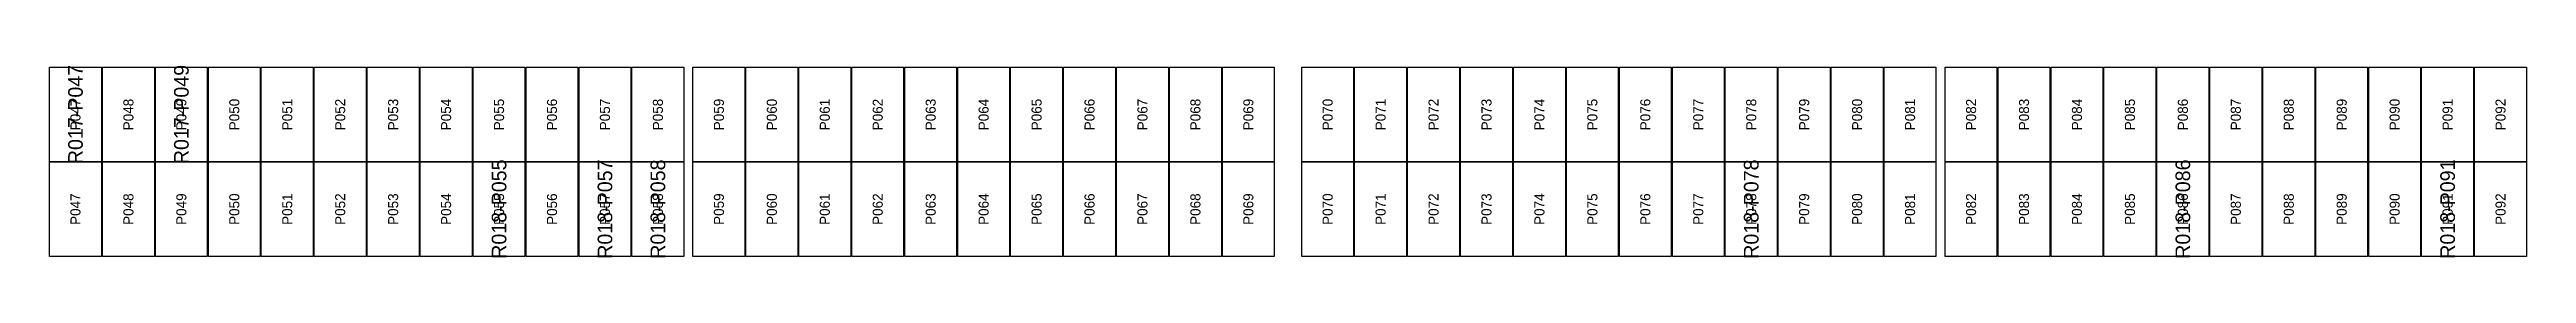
# Model space of a CAD drawing. Extents: x 296295 to 296770, y 651564 to 652121.
# Drawn here: x 296390.3 to 296444.5, y 652051.7 to 652055.8 of the extents above; entities that cross this region are included whole.
import ezdxf
from ezdxf.enums import TextEntityAlignment as Align

# ---------------------------------------------------------------- set-up
doc = ezdxf.new("R2010")
doc.units = 0

msp = doc.modelspace()

# ---------------------------------------------------------------- texts
at = {"layer": 'DEFECT_LABELS'}
for s, p in [('R017-P047', (296390.861, 652054.771)), ('R017-P049', (296393.177, 652054.771)), ('R018-P055', (296400.125, 652052.708)), ('R018-P057', (296402.441, 652052.708)), ('R018-P058', (296403.599, 652052.708)), ('R018-P078', (296427.511, 652052.708)), ('R018-P086', (296436.951, 652052.708)), ('R018-P091', (296442.741, 652052.708))]:
    msp.add_text(s, height=0.32, rotation=90, dxfattribs=at).set_placement(p, align=Align.MIDDLE_CENTER)
at = {"layer": 'PANEL_POSITION'}
for s, p in [('P047', (296390.861, 652054.771)), ('P048', (296392.019, 652054.771)), ('P049', (296393.177, 652054.771)), ('P050', (296394.335, 652054.771)), ('P051', (296395.493, 652054.771)), ('P052', (296396.651, 652054.771)), ('P053', (296397.809, 652054.771)), ('P054', (296398.967, 652054.771)), ('P055', (296400.125, 652054.771)), ('P056', (296401.283, 652054.771)), ('P057', (296402.441, 652054.771)), ('P058', (296403.599, 652054.771)), ('P059', (296404.933, 652054.771)), ('P060', (296406.091, 652054.771)), ('P061', (296407.249, 652054.771)), ('P062', (296408.407, 652054.771)), ('P063', (296409.565, 652054.771)), ('P064', (296410.723, 652054.771)), ('P065', (296411.881, 652054.771)), ('P066', (296413.039, 652054.771)), ('P067', (296414.197, 652054.771)), ('P068', (296415.355, 652054.771)), ('P069', (296416.513, 652054.771)), ('P070', (296418.247, 652054.771)), ('P071', (296419.405, 652054.771)), ('P072', (296420.563, 652054.771)), ('P073', (296421.721, 652054.771)), ('P074', (296422.879, 652054.771)), ('P075', (296424.037, 652054.771)), ('P076', (296425.195, 652054.771)), ('P077', (296426.353, 652054.771)), ('P078', (296427.511, 652054.771)), ('P079', (296428.669, 652054.771)), ('P080', (296429.827, 652054.771)), ('P081', (296430.985, 652054.771)), ('P082', (296432.319, 652054.771)), ('P083', (296433.477, 652054.771)), ('P084', (296434.635, 652054.771)), ('P085', (296435.793, 652054.771)), ('P086', (296436.951, 652054.771)), ('P087', (296438.109, 652054.771)), ('P088', (296439.267, 652054.771)), ('P089', (296440.425, 652054.771)), ('P090', (296441.583, 652054.771)), ('P091', (296442.741, 652054.771)), ('P092', (296443.899, 652054.771)), ('P047', (296390.861, 652052.708)), ('P048', (296392.019, 652052.708)), ('P049', (296393.177, 652052.708)), ('P050', (296394.335, 652052.708)), ('P051', (296395.493, 652052.708)), ('P052', (296396.651, 652052.708)), ('P053', (296397.809, 652052.708)), ('P054', (296398.967, 652052.708)), ('P055', (296400.125, 652052.708)), ('P056', (296401.283, 652052.708)), ('P057', (296402.441, 652052.708)), ('P058', (296403.599, 652052.708)), ('P059', (296404.933, 652052.708)), ('P060', (296406.091, 652052.708)), ('P061', (296407.249, 652052.708)), ('P062', (296408.407, 652052.708)), ('P063', (296409.565, 652052.708)), ('P064', (296410.723, 652052.708)), ('P065', (296411.881, 652052.708)), ('P066', (296413.039, 652052.708)), ('P067', (296414.197, 652052.708)), ('P068', (296415.355, 652052.708)), ('P069', (296416.513, 652052.708)), ('P070', (296418.247, 652052.708)), ('P071', (296419.405, 652052.708)), ('P072', (296420.563, 652052.708)), ('P073', (296421.721, 652052.708)), ('P074', (296422.879, 652052.708)), ('P075', (296424.037, 652052.708)), ('P076', (296425.195, 652052.708)), ('P077', (296426.353, 652052.708)), ('P078', (296427.511, 652052.708)), ('P079', (296428.669, 652052.708)), ('P080', (296429.827, 652052.708)), ('P081', (296430.985, 652052.708)), ('P082', (296432.319, 652052.708)), ('P083', (296433.477, 652052.708)), ('P084', (296434.635, 652052.708)), ('P085', (296435.793, 652052.708)), ('P086', (296436.951, 652052.708)), ('P087', (296438.109, 652052.708)), ('P088', (296439.267, 652052.708)), ('P089', (296440.425, 652052.708)), ('P090', (296441.583, 652052.708)), ('P091', (296442.741, 652052.708)), ('P092', (296443.899, 652052.708))]:
    msp.add_text(s, height=0.22, rotation=90, dxfattribs=at).set_placement(p, align=Align.MIDDLE_CENTER)

# ---------------------------------------------------------------- linework, layer by layer
at = {"layer": 'DEFECTIVE_PANELS'}
for points in [[(296390.294, 652055.803), (296391.428, 652055.803), (296391.428, 652053.74), (296390.294, 652053.74)], [(296392.61, 652055.803), (296393.744, 652055.803), (296393.744, 652053.74), (296392.61, 652053.74)], [(296399.558, 652053.74), (296400.692, 652053.74), (296400.692, 652051.677), (296399.558, 652051.677)], [(296401.874, 652053.74), (296403.008, 652053.74), (296403.008, 652051.677), (296401.874, 652051.677)], [(296403.032, 652053.74), (296404.166, 652053.74), (296404.166, 652051.677), (296403.032, 652051.677)], [(296426.944, 652053.74), (296428.078, 652053.74), (296428.078, 652051.677), (296426.944, 652051.677)], [(296436.384, 652053.74), (296437.518, 652053.74), (296437.518, 652051.677), (296436.384, 652051.677)], [(296442.174, 652053.74), (296443.308, 652053.74), (296443.308, 652051.677), (296442.174, 652051.677)]]:
    msp.add_lwpolyline(points, close=True, dxfattribs=at)
at = {"layer": 'PANELS_MASTER'}
for points in [[(296391.452, 652055.803), (296392.586, 652055.803), (296392.586, 652053.74), (296391.452, 652053.74)], [(296393.768, 652055.803), (296394.902, 652055.803), (296394.902, 652053.74), (296393.768, 652053.74)], [(296394.926, 652055.803), (296396.06, 652055.803), (296396.06, 652053.74), (296394.926, 652053.74)], [(296396.084, 652055.803), (296397.218, 652055.803), (296397.218, 652053.74), (296396.084, 652053.74)], [(296397.242, 652055.803), (296398.376, 652055.803), (296398.376, 652053.74), (296397.242, 652053.74)], [(296398.4, 652055.803), (296399.534, 652055.803), (296399.534, 652053.74), (296398.4, 652053.74)], [(296399.558, 652055.803), (296400.692, 652055.803), (296400.692, 652053.74), (296399.558, 652053.74)], [(296400.716, 652055.803), (296401.85, 652055.803), (296401.85, 652053.74), (296400.716, 652053.74)], [(296401.874, 652055.803), (296403.008, 652055.803), (296403.008, 652053.74), (296401.874, 652053.74)], [(296403.032, 652055.803), (296404.166, 652055.803), (296404.166, 652053.74), (296403.032, 652053.74)], [(296404.366, 652055.803), (296405.5, 652055.803), (296405.5, 652053.74), (296404.366, 652053.74)], [(296405.524, 652055.803), (296406.658, 652055.803), (296406.658, 652053.74), (296405.524, 652053.74)], [(296406.682, 652055.803), (296407.816, 652055.803), (296407.816, 652053.74), (296406.682, 652053.74)], [(296407.84, 652055.803), (296408.974, 652055.803), (296408.974, 652053.74), (296407.84, 652053.74)], [(296408.998, 652055.803), (296410.132, 652055.803), (296410.132, 652053.74), (296408.998, 652053.74)], [(296410.156, 652055.803), (296411.29, 652055.803), (296411.29, 652053.74), (296410.156, 652053.74)], [(296411.314, 652055.803), (296412.448, 652055.803), (296412.448, 652053.74), (296411.314, 652053.74)], [(296412.472, 652055.803), (296413.606, 652055.803), (296413.606, 652053.74), (296412.472, 652053.74)], [(296413.63, 652055.803), (296414.764, 652055.803), (296414.764, 652053.74), (296413.63, 652053.74)], [(296414.788, 652055.803), (296415.922, 652055.803), (296415.922, 652053.74), (296414.788, 652053.74)], [(296415.946, 652055.803), (296417.08, 652055.803), (296417.08, 652053.74), (296415.946, 652053.74)], [(296417.68, 652055.803), (296418.814, 652055.803), (296418.814, 652053.74), (296417.68, 652053.74)], [(296418.838, 652055.803), (296419.972, 652055.803), (296419.972, 652053.74), (296418.838, 652053.74)], [(296419.996, 652055.803), (296421.13, 652055.803), (296421.13, 652053.74), (296419.996, 652053.74)], [(296421.154, 652055.803), (296422.288, 652055.803), (296422.288, 652053.74), (296421.154, 652053.74)], [(296422.312, 652055.803), (296423.446, 652055.803), (296423.446, 652053.74), (296422.312, 652053.74)], [(296423.47, 652055.803), (296424.604, 652055.803), (296424.604, 652053.74), (296423.47, 652053.74)], [(296424.628, 652055.803), (296425.762, 652055.803), (296425.762, 652053.74), (296424.628, 652053.74)], [(296425.786, 652055.803), (296426.92, 652055.803), (296426.92, 652053.74), (296425.786, 652053.74)], [(296426.944, 652055.803), (296428.078, 652055.803), (296428.078, 652053.74), (296426.944, 652053.74)], [(296428.102, 652055.803), (296429.236, 652055.803), (296429.236, 652053.74), (296428.102, 652053.74)], [(296429.26, 652055.803), (296430.394, 652055.803), (296430.394, 652053.74), (296429.26, 652053.74)], [(296430.418, 652055.803), (296431.552, 652055.803), (296431.552, 652053.74), (296430.418, 652053.74)], [(296431.752, 652055.803), (296432.886, 652055.803), (296432.886, 652053.74), (296431.752, 652053.74)], [(296432.91, 652055.803), (296434.044, 652055.803), (296434.044, 652053.74), (296432.91, 652053.74)], [(296434.068, 652055.803), (296435.202, 652055.803), (296435.202, 652053.74), (296434.068, 652053.74)], [(296435.226, 652055.803), (296436.36, 652055.803), (296436.36, 652053.74), (296435.226, 652053.74)], [(296436.384, 652055.803), (296437.518, 652055.803), (296437.518, 652053.74), (296436.384, 652053.74)], [(296437.542, 652055.803), (296438.676, 652055.803), (296438.676, 652053.74), (296437.542, 652053.74)], [(296438.7, 652055.803), (296439.834, 652055.803), (296439.834, 652053.74), (296438.7, 652053.74)], [(296439.858, 652055.803), (296440.992, 652055.803), (296440.992, 652053.74), (296439.858, 652053.74)], [(296441.016, 652055.803), (296442.15, 652055.803), (296442.15, 652053.74), (296441.016, 652053.74)], [(296442.174, 652055.803), (296443.308, 652055.803), (296443.308, 652053.74), (296442.174, 652053.74)], [(296443.332, 652055.803), (296444.466, 652055.803), (296444.466, 652053.74), (296443.332, 652053.74)], [(296390.294, 652053.74), (296391.428, 652053.74), (296391.428, 652051.677), (296390.294, 652051.677)], [(296391.452, 652053.74), (296392.586, 652053.74), (296392.586, 652051.677), (296391.452, 652051.677)], [(296392.61, 652053.74), (296393.744, 652053.74), (296393.744, 652051.677), (296392.61, 652051.677)], [(296393.768, 652053.74), (296394.902, 652053.74), (296394.902, 652051.677), (296393.768, 652051.677)], [(296394.926, 652053.74), (296396.06, 652053.74), (296396.06, 652051.677), (296394.926, 652051.677)], [(296396.084, 652053.74), (296397.218, 652053.74), (296397.218, 652051.677), (296396.084, 652051.677)], [(296397.242, 652053.74), (296398.376, 652053.74), (296398.376, 652051.677), (296397.242, 652051.677)], [(296398.4, 652053.74), (296399.534, 652053.74), (296399.534, 652051.677), (296398.4, 652051.677)], [(296400.716, 652053.74), (296401.85, 652053.74), (296401.85, 652051.677), (296400.716, 652051.677)], [(296404.366, 652053.74), (296405.5, 652053.74), (296405.5, 652051.677), (296404.366, 652051.677)], [(296405.524, 652053.74), (296406.658, 652053.74), (296406.658, 652051.677), (296405.524, 652051.677)], [(296406.682, 652053.74), (296407.816, 652053.74), (296407.816, 652051.677), (296406.682, 652051.677)], [(296407.84, 652053.74), (296408.974, 652053.74), (296408.974, 652051.677), (296407.84, 652051.677)], [(296408.998, 652053.74), (296410.132, 652053.74), (296410.132, 652051.677), (296408.998, 652051.677)], [(296410.156, 652053.74), (296411.29, 652053.74), (296411.29, 652051.677), (296410.156, 652051.677)], [(296411.314, 652053.74), (296412.448, 652053.74), (296412.448, 652051.677), (296411.314, 652051.677)], [(296412.472, 652053.74), (296413.606, 652053.74), (296413.606, 652051.677), (296412.472, 652051.677)], [(296413.63, 652053.74), (296414.764, 652053.74), (296414.764, 652051.677), (296413.63, 652051.677)], [(296414.788, 652053.74), (296415.922, 652053.74), (296415.922, 652051.677), (296414.788, 652051.677)], [(296415.946, 652053.74), (296417.08, 652053.74), (296417.08, 652051.677), (296415.946, 652051.677)], [(296417.68, 652053.74), (296418.814, 652053.74), (296418.814, 652051.677), (296417.68, 652051.677)], [(296418.838, 652053.74), (296419.972, 652053.74), (296419.972, 652051.677), (296418.838, 652051.677)], [(296419.996, 652053.74), (296421.13, 652053.74), (296421.13, 652051.677), (296419.996, 652051.677)], [(296421.154, 652053.74), (296422.288, 652053.74), (296422.288, 652051.677), (296421.154, 652051.677)], [(296422.312, 652053.74), (296423.446, 652053.74), (296423.446, 652051.677), (296422.312, 652051.677)], [(296423.47, 652053.74), (296424.604, 652053.74), (296424.604, 652051.677), (296423.47, 652051.677)], [(296424.628, 652053.74), (296425.762, 652053.74), (296425.762, 652051.677), (296424.628, 652051.677)], [(296425.786, 652053.74), (296426.92, 652053.74), (296426.92, 652051.677), (296425.786, 652051.677)], [(296428.102, 652053.74), (296429.236, 652053.74), (296429.236, 652051.677), (296428.102, 652051.677)], [(296429.26, 652053.74), (296430.394, 652053.74), (296430.394, 652051.677), (296429.26, 652051.677)], [(296430.418, 652053.74), (296431.552, 652053.74), (296431.552, 652051.677), (296430.418, 652051.677)], [(296431.752, 652053.74), (296432.886, 652053.74), (296432.886, 652051.677), (296431.752, 652051.677)], [(296432.91, 652053.74), (296434.044, 652053.74), (296434.044, 652051.677), (296432.91, 652051.677)], [(296434.068, 652053.74), (296435.202, 652053.74), (296435.202, 652051.677), (296434.068, 652051.677)], [(296435.226, 652053.74), (296436.36, 652053.74), (296436.36, 652051.677), (296435.226, 652051.677)], [(296437.542, 652053.74), (296438.676, 652053.74), (296438.676, 652051.677), (296437.542, 652051.677)], [(296438.7, 652053.74), (296439.834, 652053.74), (296439.834, 652051.677), (296438.7, 652051.677)], [(296439.858, 652053.74), (296440.992, 652053.74), (296440.992, 652051.677), (296439.858, 652051.677)], [(296441.016, 652053.74), (296442.15, 652053.74), (296442.15, 652051.677), (296441.016, 652051.677)], [(296443.332, 652053.74), (296444.466, 652053.74), (296444.466, 652051.677), (296443.332, 652051.677)]]:
    msp.add_lwpolyline(points, close=True, dxfattribs=at)

msp.set_redraw_order([(e.dxf.handle, doc.entitydb.next_handle()) for e in msp.query("TEXT MTEXT ATTDEF DIMENSION ARC_DIMENSION")])  # texts and dimensions are drawn at this point

doc.saveas('drawing.dxf')
